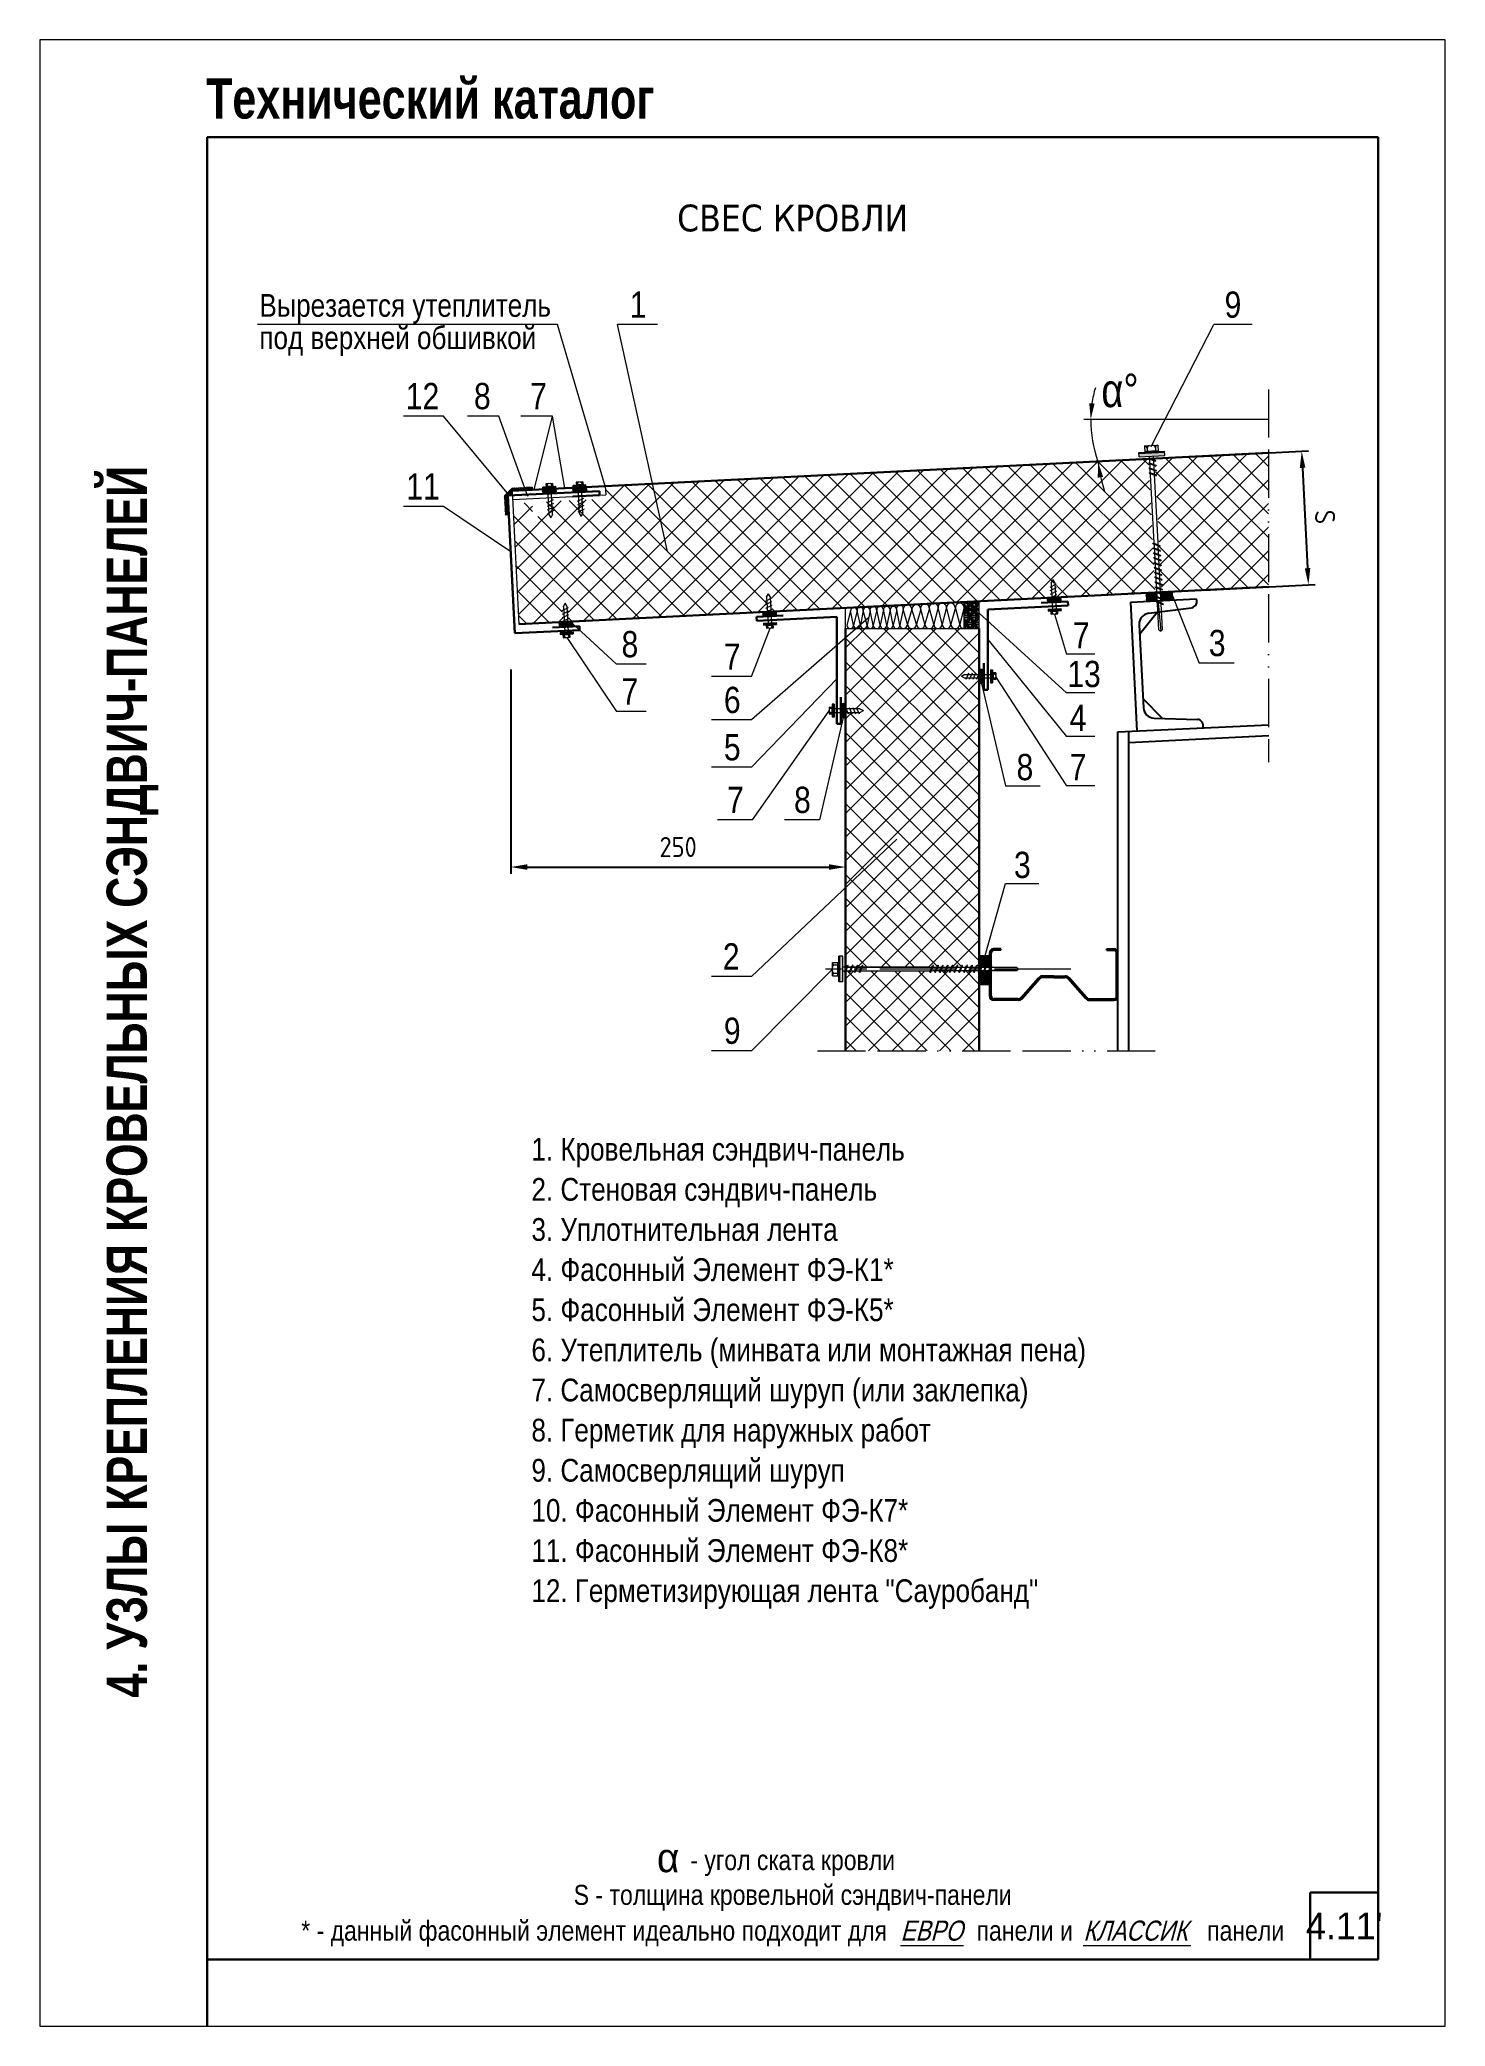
# Model space of a CAD drawing. Extents: x 5821 to 16321, y -13531 to 5774.
# Drawn here: x 6871 to 7921, y -11304 to -9819 of the extents above; entities that cross this region are included whole.
import ezdxf
from ezdxf.enums import TextEntityAlignment as Align

# ---------------------------------------------------------------- set-up
doc = ezdxf.new("R2010")
doc.units = 0
doc.header["$LTSCALE"] = 3
doc.linetypes.add('ACAD_ISO13W100', pattern=[36, 12, -3, 12, -3, 0, -3, 0, -3])
doc.linetypes.add('CENTER2', pattern=[28.575, 19.05, -3.175, 3.175, -3.175])
doc.layers.get('0').update_dxf_attribs({"linetype": 'CONTINUOUS', "lineweight": 30})
doc.layers.get('DEFPOINTS').update_dxf_attribs({"linetype": 'CONTINUOUS'})
for name, color, linetype, lineweight in [('Logo', 1, 'CONTINUOUS', 9), ('new_fill', 8, 'CONTINUOUS', 13), ('RAZMER', 7, 'CONTINUOUS', 9), ('Нащельники', 1, 'CONTINUOUS', 30), ('Саморезы', 7, 'CONTINUOUS', 13)]:
    doc.layers.add(name, color=color, linetype=linetype, lineweight=lineweight)
doc.layers.add('Прогон', color=7, linetype='CONTINUOUS')
doc.styles.add('LOGO', font='HATTEN.TTF')
doc.styles.add('ROMANS', font='romans.shx', dxfattribs={"width": 0.85})
doc.styles.get("Standard").update_dxf_attribs({"font": 'TAHOMA.TTF'})
doc.styles.add('style1', font='ARIALN.TTF')
doc.styles.add('style2', font='impact.TTF')
doc.styles.add('курсив', font='ARIAL.TTF', dxfattribs={"width": 0.8, "oblique": 15})
doc.dimstyles.new('5', dxfattribs={"dimscale": 5, "dimtxt": 3, "dimasz": 2.5, "dimexe": 1, "dimexo": 3, "dimgap": 0, "dimtad": 0, "dimdec": 0, "dimzin": 9, "dimdsep": 46, "dimtxsty": 'ROMANS', "dimblk2": 'OBLIQUE', "dimcen": -3, "dimdle": 1.5, "dimclrd": 256, "dimclre": 256, "dimclrt": 256, "dimadec": 0, "dimazin": 0, "dimtfac": 1, "dimtdec": 0, "dimtofl": 0, "dimtmove": 2, "dimatfit": 3, "dimfxl": 0, "dimtvp": 1, "dimtolj": 1, "dimtzin": 9, "dimarcsym": 0})
pattern_1 = [(0, (422.5248, -16984.0036), (0, 1.25), []), (60, (422.5248, -16984.0036), (-1.08253175, 0.625), []), (120, (422.5248, -16984.0036), (-1.08253175, -0.625), [])]
pattern_2 = [(0, (3888.2201, -13398.6371), (0, 1.25), []), (60, (3888.2201, -13398.6371), (-1.08253175, 0.625), []), (120, (3888.2201, -13398.6371), (-1.08253175, -0.625), [])]

msp = doc.modelspace()

# ---------------------------------------------------------------- texts
msp.add_text('СВЕС КРОВЛИ', height=20).set_placement((7433.59, -9951.99), align=Align.MIDDLE_CENTER)
at = {"style": 'style1'}
for s, height, p in [('Вырезается утеплитель', 17, (7035.17, -10025.85)), ('1', 19.61, (7311.94, -10026.55)), ('9', 19.61, (7756.25, -10026.55)), ('под верхней обшивкой ', 17, (7035.17, -10050.02)), ('12', 19.612, (7144.58, -10094.93)), ('8', 19.61, (7195.48, -10094.93)), ('7', 19.61, (7237.41, -10094.93)), ('11', 19.612, (7144.89, -10162.49)), ('8', 19.61, (7305.74, -10280.38)), ('7', 19.61, (7642.96, -10273.76)), ('3', 19.61, (7744.47, -10279.52)), ('7', 19.61, (7382.19, -10289.73)), ('13', 19.612, (7638.75, -10302.66)), ('7', 19.61, (7305.74, -10315.68)), ('6', 19.61, (7382.19, -10322.09)), ('4', 19.61, (7640.52, -10335.4)), ('5', 19.61, (7382.19, -10357.44)), ('8', 19.61, (7600.82, -10372.25)), ('7', 19.61, (7640.52, -10372.25)), ('7', 19.61, (7384.54, -10396.77)), ('8', 19.61, (7434.61, -10396.77)), ('3', 19.61, (7598.92, -10445.38)), ('2', 19.61, (7381.42, -10513.8)), ('9', 19.61, (7382.19, -10569.35)), ('1. Кровельная сэндвич-панель', 17, (7238.42, -10656.62)), ('2. Стеновая сэндвич-панель', 17, (7238.42, -10686.62)), ('3. Уплотнительная лента', 17, (7238.42, -10716.62)), ('4. Фасонный Элемент ФЭ-К1*', 17, (7238.42, -10746.62)), ('5. Фасонный Элемент ФЭ-К5*', 17, (7238.42, -10776.62)), ('6. Утеплитель (минвата или монтажная пена)', 17, (7238.42, -10806.62)), ('7. Самосверлящий шуруп (или заклепка)', 17, (7238.42, -10836.62)), ('8. Герметик для наружных работ', 17, (7238.42, -10866.62)), ('9. Самосверлящий шуруп', 17, (7238.42, -10896.62)), ('10. Фасонный Элемент ФЭ-К7*', 17, (7238.42, -10926.62)), ('11. Фасонный Элемент ФЭ-К8*', 17, (7238.42, -10956.62)), ('12. Герметизирующая лента "Сауробанд"', 17, (7238.42, -10986.62))]:
    msp.add_text(s, height=height, dxfattribs=at).set_placement(p)
for s, p in [('- угол ската кровли', (7433.59, -11187)), ('S - толщина кровельной сэндвич-панели', (7433.59, -11213)), ('* - данный фасонный элемент идеально подходит для              панели и                     панели', (7433.59, -11239.74))]:
    msp.add_text(s, height=15, dxfattribs=at).set_placement(p, align=Align.CENTER)
at = {"color": 1, "style": 'курсив', "oblique": 15, "width": 0.8}
for s, p in [('ЕВРО', (7537.41, -11239.74)), ('КЛАССИК', (7689.7, -11239.74))]:
    msp.add_text(s, height=15, dxfattribs=at).set_placement(p, align=Align.CENTER)
at = {"insert": (7340.56, -11177.89), "char_height": 13, "attachment_point": 5, "style": 'style1'}
msp.add_mtext('\\A1;{\\fGreekS|b0|i0|c204|p0;\\H1.667x;a}', dxfattribs=at)
at = {"layer": 'new_fill', "style": 'style2'}
msp.add_text('Технический каталог', height=30, dxfattribs=at).set_placement((6995.3, -9877.69))
msp.add_text('4. УЗЛЫ КРЕПЛЕНИЯ КРОВЕЛЬНЫХ СЭНДВИЧ-ПАНЕЛЕЙ', height=30, rotation=90, dxfattribs=at).set_placement((6936.09, -10597.67), align=Align.MIDDLE_CENTER)
at = {"layer": 'new_fill', "style": 'LOGO'}
msp.add_text("4.11'", height=20, dxfattribs=at).set_placement((7845.64, -11228.74), align=Align.MIDDLE_CENTER)
at = {"layer": 'RAZMER', "insert": (7678.09, -10081.06), "char_height": 25, "attachment_point": 5, "style": 'ROMANS'}
msp.add_mtext('\\A1;{\\fGreekS|b0|i0|c204|p0;α\\fGreekS|b0|i0|c0|p0;°}', dxfattribs=at)

# ---------------------------------------------------------------- blocks, each defined once
blk = doc.blocks.new('*D1248')
at = {"layer": 'DEFPOINTS', "color": 0, "transparency": 16777216}
for p in [(7222.9, -10274.5), (7473.1, -10418.7), (7473.1, -10437.2)]:
    blk.add_point(p, dxfattribs=at)
at = {"layer": 'RAZMER', "lineweight": -2, "transparency": 16777216}
for p, q in [((7222.9, -10289.5), (7222.9, -10442.2)), ((7235.4, -10437.2), (7460.6, -10437.2)), ((7473.1, -10433.7), (7473.1, -10442.2))]:
    blk.add_line(p, q, dxfattribs=at)
at = {"layer": 'RAZMER', "transparency": 16777216}
for points in [[(7235.4, -10435.1), (7235.4, -10439.3), (7222.9, -10437.2)], [(7460.6, -10435.1), (7460.6, -10439.3), (7473.1, -10437.2)]]:
    blk.add_solid(points, dxfattribs=at)
at = {"layer": 'RAZMER', "transparency": 16777216, "insert": (7348, -10422.2), "char_height": 15, "attachment_point": 5, "style": 'ROMANS'}
blk.add_mtext('\\A1;250', dxfattribs=at)
blk = doc.blocks.new('*D1249')
at = {"layer": 'DEFPOINTS', "color": 0, "transparency": 16777216}
for p in [(7720.7, -10131), (7725.7, -10230.9), (7818.9, -10226.2)]:
    blk.add_point(p, dxfattribs=at)
at = {"layer": 'RAZMER', "lineweight": -2, "transparency": 16777216}
for p, q in [((7735.7, -10130.3), (7818.9, -10126.1)), ((7814.5, -10138.8), (7818.2, -10213.7)), ((7740.7, -10230.1), (7823.9, -10226))]:
    blk.add_line(p, q, dxfattribs=at)
at = {"layer": 'RAZMER', "transparency": 16777216}
for points in [[(7816.6, -10138.7), (7812.4, -10138.9), (7813.9, -10126.4)], [(7820.3, -10213.6), (7816.2, -10213.9), (7818.9, -10226.2)]]:
    blk.add_solid(points, dxfattribs=at)
at = {"layer": 'RAZMER', "transparency": 16777216, "insert": (7831.3, -10175.5), "char_height": 15, "attachment_point": 5, "rotation": 272.8624, "style": 'ROMANS'}
blk.add_mtext('\\A1;S', dxfattribs=at)
blk = doc.blocks.new('Z-профиль')
at = {"layer": 'Прогон'}
for p, q in [((0, -16.4), (0, 16.4)), ((1, -16.1), (1, 16.1)), ((8.2, 19.2), (2.7, 19.2)), ((8.2, 18.2), (3.1, 18.2)), ((8.2, 18.2), (8.2, 19.2)), ((87.6, 19.2), (93, 19.2)), ((87.6, 18.2), (87.6, 19.2)), ((87.6, 18.2), (92.7, 18.2)), ((94.8, -16.1), (94.8, 16.1)), ((95.8, -16.4), (95.8, 16.4)), ((23.6, -17), (36.4, -2.4)), ((24.3, -17.8), (37.1, -3.2)), ((47.9, -1.1), (39.5, -1.1)), ((47.9, -2.1), (39.6, -2.1)), ((47.9, -1.1), (56.3, -1.1)), ((47.9, -2.1), (56.1, -2.1)), ((71.5, -17.8), (58.7, -3.2)), ((72.2, -17), (59.4, -2.4)), ((21.2, -19.2), (2.7, -19.2)), ((21, -18.2), (3.1, -18.2)), ((74.6, -19.2), (93, -19.2)), ((74.7, -18.2), (92.7, -18.2))]:
    blk.add_line(p, q, dxfattribs=at)
for centre, radius, start, end in [((2.7, 16.4), 2.74, 90, 180), ((3.1, 16.1), 2.05, 90, 180), ((92.7, 16.1), 2.05, 0, 90), ((93, 16.4), 2.74, 0, 90), ((39.5, -5.2), 4.1, 90, 138.6522), ((39.6, -5.5), 3.42, 90, 138.6522), ((56.1, -5.5), 3.42, 41.3478, 90), ((56.3, -5.2), 4.1, 41.3478, 90), ((2.7, -16.4), 2.74, 180, 270), ((3.1, -16.1), 2.05, 180, 270), ((21, -14.7), 3.42, 270, 318.6522), ((21.2, -15), 4.1, 270, 318.6522), ((74.6, -15), 4.1, 221.3478, 270), ((74.7, -14.7), 3.42, 221.3478, 270), ((92.7, -16.1), 2.05, 270, 0), ((93, -16.4), 2.74, 270, 0)]:
    blk.add_arc(centre, radius, start, end, dxfattribs=at)
blk = doc.blocks.new('40х80швеллер')
at = {"layer": 'Прогон'}
for p, q in [((0.1, 80.6), (0, 0)), ((0.1, 80.6), (41.2, 80.5)), ((11.2, 73), (38, 75.1)), ((4.9, 66.2), (4.8, 14.4)), ((4.9, 60.5), (16.4, 73.4)), ((4.8, 20.1), (16.3, 7.2)), ((11.1, 7.6), (37.9, 5.4))]:
    blk.add_line(p, q, dxfattribs=at)
for centre, radius, start, end in [((37.5, 79), 3.97, 277.6053, 22.1728), ((11.7, 66.2), 6.84, 94.5185, 179.9185), ((11.6, 14.4), 6.84, 179.9185, 265.3185), ((37.4, 1.5), 3.97, 337.6641, 82.2316)]:
    blk.add_arc(centre, radius, start, end, dxfattribs=at)
blk = doc.blocks.new('саморез4')
at = {"layer": 'new_fill'}
blk.add_hatch(color=254, dxfattribs=at).paths.add_polyline_path([(-2.4, -9.4), (0, -9.4), (0, 9.8), (-2.4, 9.8)])
at = {"layer": 'Саморезы', "ltscale": 150}
for p, q in [((-7.9, 5), (-3.1, 5)), ((-7.9, -5), (-7.9, 5)), ((-5.9, 3.1), (-3.1, 3.1)), ((-3.8, -5), (-3.8, 5)), ((0, 9.8), (-3.1, 9.8)), ((-3.1, -9.4), (-3.1, 9.8)), ((-2.4, -9.4), (-2.4, 9.8)), ((0, -9.4), (0, 9.8)), ((64.9, 1.5), (0, 1.5)), ((1.3, -2.2), (3.4, 2.7)), ((1.9, -2.2), (4, 2.7)), ((3.7, 2.9), (3.4, 2.7)), ((3.7, 2.9), (4, 2.7)), ((4.9, -2.2), (7, 2.7)), ((5.5, -2.2), (7.6, 2.7)), ((7.3, 2.9), (7, 2.7)), ((7.3, 2.9), (7.6, 2.7)), ((8.6, -2.2), (10.7, 2.7)), ((9.2, -2.2), (11.3, 2.7)), ((11, 2.9), (10.7, 2.7)), ((11, 2.9), (11.3, 2.7)), ((12.2, -2.2), (14.3, 2.7)), ((12.8, -2.2), (14.9, 2.7)), ((14.6, 2.9), (14.3, 2.7)), ((14.6, 2.9), (14.9, 2.7)), ((64.9, -2.2), (67, 2.7)), ((65.6, -2.2), (67.7, 2.7)), ((67.3, 2.9), (67, 2.7)), ((130, 1.3), (67.1, 1.3)), ((67.3, 2.9), (67.7, 2.7)), ((68.6, -2.2), (70.7, 2.7)), ((69.2, -2.2), (71.3, 2.7)), ((71, 2.9), (70.7, 2.7)), ((71, 2.9), (71.3, 2.7)), ((72.2, -2.2), (74.3, 2.7)), ((72.8, -2.2), (74.9, 2.7)), ((74.6, 2.9), (74.3, 2.7)), ((74.6, 2.9), (74.9, 2.7)), ((75.8, -2.2), (77.9, 2.7)), ((76.4, -2.2), (78.5, 2.7)), ((78.2, 2.9), (77.9, 2.7)), ((78.2, 2.9), (78.5, 2.7)), ((79.5, -2.2), (81.5, 2.7)), ((80.1, -2.2), (82.2, 2.7)), ((81.9, 2.9), (81.5, 2.7)), ((81.9, 2.9), (82.2, 2.7)), ((83.1, -2.2), (85.2, 2.7)), ((83.7, -2.2), (85.8, 2.7)), ((85.5, 2.9), (85.2, 2.7)), ((85.5, 2.9), (85.8, 2.7)), ((86.7, -2.2), (88.8, 2.7)), ((87.3, -2.2), (89.4, 2.7)), ((89.1, 2.9), (88.8, 2.7)), ((89.1, 2.9), (89.4, 2.7)), ((90.3, -2.2), (92.4, 2.7)), ((90.9, -2.2), (93, 2.7)), ((92.7, 2.9), (92.4, 2.7)), ((92.7, 2.9), (93, 2.7)), ((94, -2.2), (96.1, 2.7)), ((94.6, -2.2), (96.7, 2.7)), ((96.4, 2.9), (96.1, 2.7)), ((96.4, 2.9), (96.7, 2.7)), ((97.6, -2.2), (99.7, 2.7)), ((98.2, -2.2), (100.3, 2.7)), ((100, 2.9), (99.7, 2.7)), ((100, 2.9), (100.3, 2.7)), ((101.2, -2.2), (103.3, 2.7)), ((101.8, -2.2), (103.9, 2.7)), ((103.6, 2.9), (103.3, 2.7)), ((103.6, 2.9), (103.9, 2.7)), ((104.8, -2.2), (106.9, 2.7)), ((105.5, -2.2), (107.6, 2.7)), ((107.2, 2.9), (106.9, 2.7)), ((107.2, 2.9), (107.6, 2.7)), ((108.5, -2.2), (110.6, 2.7)), ((109.1, -2.2), (111.2, 2.7)), ((110.9, 2.9), (110.6, 2.7)), ((110.9, 2.9), (111.2, 2.7)), ((130, 1.3), (131.2, 0)), ((-7.9, -5), (-3.1, -5)), ((-5.9, -3.1), (-3.1, -3.1)), ((0, -9.4), (-3.1, -9.4)), ((64.9, -1.5), (0, -1.5)), ((64.9, -1.5), (0, -1.5)), ((1.6, -2.4), (1.3, -2.2)), ((1.6, -2.4), (1.9, -2.2)), ((5.2, -2.4), (4.9, -2.2)), ((5.2, -2.4), (5.5, -2.2)), ((8.9, -2.4), (8.6, -2.2)), ((8.9, -2.4), (9.2, -2.2)), ((12.5, -2.4), (12.2, -2.2)), ((12.5, -2.4), (12.8, -2.2)), ((65.3, -2.4), (64.9, -2.2)), ((65.3, -2.4), (65.6, -2.2)), ((130, -1.3), (67.1, -1.3)), ((68.9, -2.4), (68.6, -2.2)), ((68.9, -2.4), (69.2, -2.2)), ((72.5, -2.4), (72.2, -2.2)), ((72.5, -2.4), (72.8, -2.2)), ((76.1, -2.4), (75.8, -2.2)), ((76.1, -2.4), (76.4, -2.2)), ((79.8, -2.4), (79.5, -2.2)), ((79.8, -2.4), (80.1, -2.2)), ((83.4, -2.4), (83.1, -2.2)), ((83.4, -2.4), (83.7, -2.2)), ((87, -2.4), (86.7, -2.2)), ((87, -2.4), (87.3, -2.2)), ((90.6, -2.4), (90.3, -2.2)), ((90.6, -2.4), (90.9, -2.2)), ((94.3, -2.4), (94, -2.2)), ((94.3, -2.4), (94.6, -2.2)), ((97.9, -2.4), (97.6, -2.2)), ((97.9, -2.4), (98.2, -2.2)), ((101.5, -2.4), (101.2, -2.2)), ((101.5, -2.4), (101.8, -2.2)), ((105.1, -2.4), (104.8, -2.2)), ((105.1, -2.4), (105.5, -2.2)), ((108.8, -2.4), (108.5, -2.2)), ((108.8, -2.4), (109.1, -2.2)), ((130, -1.3), (131.2, 0))]:
    blk.add_line(p, q, dxfattribs=at)
at = {"layer": 'Саморезы'}
for p, q in [((67.1, 1.3), (64.9, 1.5)), ((67.1, -1.3), (64.9, -1.5))]:
    blk.add_line(p, q, dxfattribs=at)
at = {"layer": 'Саморезы', "ltscale": 150}
for centre, radius, start, end in [((-5.9, 5.1), 2, 182.373, 269.9653), ((-5.9, 1.1), 2, 90.0347, 177.627), ((80.3, 1057.7), 1058.9, 271.592, 272.7554), ((-5.9, -1.1), 2, 182.373, 269.9653), ((-5.9, -5.1), 2, 90.0347, 177.627)]:
    blk.add_arc(centre, radius, start, end, dxfattribs=at)
blk = doc.blocks.new('саморез1')
at = {"layer": 'new_fill'}
blk.add_hatch(color=254, dxfattribs=at).paths.add_polyline_path([(-1.2, -4.8), (0, -4.8), (0, 4.8), (-1.2, 4.8)])
at = {"layer": 'Саморезы', "ltscale": 150}
for p, q in [((-3.9, 2.6), (-1.5, 2.6)), ((-3.9, 2.6), (-3.9, -2.4)), ((-2.9, 1.7), (-1.5, 1.7)), ((-1.9, 2.6), (-1.9, -2.4)), ((0, 4.8), (-1.5, 4.8)), ((-1.5, 4.8), (-1.5, -4.8)), ((-1.2, 4.8), (-1.2, -4.8)), ((0, 4.8), (0, -4.8)), ((19.2, 1.4), (0, 1.4)), ((8.4, 2.4), (10.5, -2.4)), ((11.1, 2.4), (13.2, -2.4)), ((13.8, 2.4), (15.9, -2.4)), ((16.4, 2.4), (18.5, -2.4)), ((19.2, 1.4), (21.8, 0)), ((19.2, -1.4), (21.8, 0)), ((-3.9, -2.4), (-1.5, -2.4)), ((-2.9, -1.4), (-1.5, -1.4)), ((0, -4.8), (-1.5, -4.8)), ((0, -1.4), (19.2, -1.4))]:
    blk.add_line(p, q, dxfattribs=at)
for centre, start, end in [((-2.9, 2.7), 182.373, 269.9653), ((-2.9, 0.7), 90.0347, 177.627), ((-2.9, -0.4), 182.373, 269.9653), ((-2.9, -2.4), 90.0347, 177.627)]:
    blk.add_arc(centre, 1, start, end, dxfattribs=at)

# ---------------------------------------------------------------- dimensions: what is measured, and where the dimension line sits
at = {"layer": 'RAZMER'}
dim = msp.add_aligned_dim(p1=(7720.74, -10131.01), p2=(7725.73, -10230.89), distance=93.24, text='S', dimstyle='5', override={"dimlfac": 1, "dimtxsty": 'ROMANS', "dimsah": 1, "dimtolj": 1}, dxfattribs=at)
dim.commit()
dim.dimension.update_dxf_attribs({"geometry": '*D1249', "text_midpoint": (7831.34, -10175.55)})
dim = msp.add_linear_dim(base=(7473.13, -10437.23), p1=(7222.88, -10274.47), p2=(7473.13, -10418.74), dimstyle='5', override={"dimlfac": 1, "dimtxsty": 'ROMANS', "dimsah": 1, "dimtolj": 1}, dxfattribs=at)
dim.commit()
dim.dimension.update_dxf_attribs({"geometry": '*D1248', "text_midpoint": (7348.01, -10422.23)})

# ---------------------------------------------------------------- hatches: boundary and pattern name
at = {"layer": 'new_fill'}
h = msp.add_hatch(dxfattribs=at)
h.set_pattern_fill('ANSI37', color=256, scale=100, style=0)
h.set_pattern_definition([(45, (422.525, -16984.004), (-8.838835, 8.838835), []), (135, (422.525, -16984.004), (-8.838835, -8.838835), [])])
h.paths.add_polyline_path([(7414.27, -10246.46), (7413.73, -10235.66), (7417.92, -10235.45), (7418.47, -10246.25), (7520.22, -10241.16, -0.2090741), (7522.84, -10241.03), (7626.9, -10235.83), (7626.36, -10225.12), (7630.56, -10224.91), (7631.09, -10235.62), (7704.38, -10231.96), (7699.39, -10132.08), (7293.6, -10152.37), (7294.08, -10161.86), (7265.88, -10163.27), (7266.42, -10174.1), (7262.23, -10174.31), (7261.69, -10163.48), (7243.19, -10164.4), (7243.73, -10175.24), (7239.54, -10175.45), (7238.99, -10164.61), (7224.6, -10165.33), (7229.12, -10255.72), (7261.94, -10254.08), (7261.4, -10243.21), (7265.6, -10243), (7266.14, -10253.87)])
h.paths.add_polyline_path([(7709.18, -10231.72), (7789.13, -10227.72), (7789.13, -10127.59), (7704.18, -10131.84)])
h = msp.add_hatch(dxfattribs=at)
h.set_pattern_fill('NET3', color=256, scale=10, style=0)
h.set_pattern_definition([(0, (4956.1939, -14873.3374), (0, 1.25), []), (60, (4956.1939, -14873.3374), (-1.08253175, 0.625), []), (120, (4956.1939, -14873.3374), (-1.08253175, -0.625), [])])
h.paths.add_polyline_path([(7220.87, -10159.5), (7224.3, -10159.33), (7224.13, -10155.84), (7234.01, -10155.35), (7233.3, -10153.39), (7224.03, -10153.84), (7218.31, -10159.63), (7219.03, -10174.14), (7221.59, -10174.01)])
h.paths.add_polyline_path([(7238.93, -10153.11), (7233.3, -10153.39), (7234.01, -10155.35), (7239.03, -10155.1)])
h = msp.add_hatch(dxfattribs=at)
h.set_pattern_fill('NET3', color=256, scale=10, style=0)
h.set_pattern_definition([(0, (433.5385, -16982.3149), (0, 1.25), []), (60, (433.5385, -16982.3149), (-1.08253175, 0.625), []), (120, (433.5385, -16982.3149), (-1.08253175, -0.625), [])])
h.paths.add_polyline_path([(7249.59, -10154.56), (7247.93, -10154.64, 0.8037354), (7248.19, -10158.14), (7249.76, -10158.06)])
h.paths.add_polyline_path([(7249.59, -10154.56), (7249.76, -10158.06), (7253.96, -10157.85), (7253.78, -10154.35)])
h.paths.add_polyline_path([(7253.96, -10157.85), (7255.79, -10157.76, 0.8142709), (7255.5, -10154.27), (7253.78, -10154.35)])
h = msp.add_hatch(dxfattribs=at)
h.set_pattern_fill('NET3', color=256, scale=10, style=0)
h.set_pattern_definition([(0, (4949.2338, -13386.6488), (0, 1.25), []), (60, (4949.2338, -13386.6488), (-1.08253175, 0.625), []), (120, (4949.2338, -13386.6488), (-1.08253175, -0.625), [])])
h.paths.add_polyline_path([(7272.28, -10153.43), (7270.67, -10153.51, 0.7936696), (7270.81, -10157), (7272.46, -10156.92)])
h.paths.add_polyline_path([(7272.46, -10156.92), (7276.65, -10156.71), (7276.48, -10153.22), (7272.28, -10153.43)])
h.paths.add_polyline_path([(7276.65, -10156.71), (7278.49, -10156.62, 0.7824442), (7278.3, -10153.13), (7276.48, -10153.22)])
h = msp.add_hatch(dxfattribs=at)
h.set_pattern_fill('NET3', color=256, scale=10, style=0)
h.set_pattern_definition(pattern_2)
h.paths.add_polyline_path([(7717.06, -10231.32), (7708.39, -10231.76), (7708.42, -10232.47), (7709.82, -10232.99), (7710.06, -10233.28), (7709.86, -10233.6), (7708.46, -10233.09), (7708.61, -10236.1), (7710.01, -10236.61), (7710.25, -10236.9), (7710.04, -10237.23), (7708.65, -10236.71), (7708.71, -10237.93), (7717.38, -10237.49)])
h = msp.add_hatch(dxfattribs=at)
h.set_pattern_fill('NET3', color=256, scale=10, style=0)
h.set_pattern_definition(pattern_1)
h.paths.add_polyline_path([(7414.27, -10246.46), (7412.47, -10246.55, 0.782923), (7412.58, -10249.95), (7414.44, -10249.86)])
h.paths.add_polyline_path([(7418.47, -10246.25), (7414.27, -10246.46), (7414.44, -10249.86), (7418.63, -10249.65)])
h.paths.add_polyline_path([(7420.44, -10246.15), (7418.47, -10246.25), (7418.63, -10249.65), (7420.33, -10249.57, 0.7157908)])
h = msp.add_hatch(dxfattribs=at)
h.set_pattern_fill('ESCHER', color=256, scale=5, style=0)
h.set_pattern_definition([(60, (3888.22, -13398.637), (-6, -1e-09), [5.5, -0.5]), (180, (3888.22, -13398.637), (3, -5.1961524), [5.5, -0.5]), (300, (3888.22, -13398.637), (6, -1e-09), [5.5, -0.5]), (60, (3888.72, -13398.637), (-6, -1e-09), [1, -5]), (300, (3888.72, -13398.637), (6, -1e-09), [1, -5]), (60, (3887.97, -13398.204), (-6, -1e-09), [1, -5]), (180, (3887.97, -13398.204), (3, -5.1961524), [1, -5]), (300, (3887.97, -13399.07), (6, -1e-09), [1, -5]), (180, (3887.97, -13399.07), (3, -5.1961524), [1, -5]), (60, (3886.22, -13398.637), (-6, -1e-09), [1, -5]), (300, (3886.22, -13398.637), (6, -1e-09), [1, -5]), (60, (3889.22, -13400.369), (-6, -1e-09), [1, -5]), (180, (3889.22, -13400.369), (3, -5.1961524), [1, -5]), (300, (3889.22, -13396.905), (6, -1e-09), [1, -5]), (180, (3889.22, -13396.905), (3, -5.1961524), [1, -5]), (0, (3889.22, -13397.771), (-3, 5.1961524), [3.5, -2.5]), (0, (3889.22, -13399.503), (-3, 5.1961524), [3.5, -2.5]), (120, (3888.47, -13397.338), (-6, 1e-09), [3.5, -2.5]), (120, (3886.97, -13398.204), (-6, 1e-09), [3.5, -2.5]), (240, (3886.97, -13399.07), (3, -5.1961524), [3.5, -2.5]), (240, (3888.47, -13399.936), (3, -5.1961524), [3.5, -2.5])])
h.paths.add_polyline_path([(7572.88, -10238.53), (7561.64, -10239.09), (7561.64, -10258.85), (7572.88, -10258.85)])
h = msp.add_hatch(dxfattribs=at)
h.set_pattern_fill('NET3', color=256, scale=10, style=0)
h.set_pattern_definition(pattern_1)
h.paths.add_polyline_path([(7626.9, -10235.83), (7625.11, -10235.92, 0.7966935), (7625.32, -10239.41), (7627.07, -10239.33)])
h.paths.add_polyline_path([(7627.07, -10239.33), (7631.27, -10239.12), (7631.09, -10235.62), (7626.9, -10235.83)])
h.paths.add_polyline_path([(7631.09, -10235.62), (7631.27, -10239.12), (7632.96, -10239.03, 0.7824442), (7632.78, -10235.54)])
h = msp.add_hatch(dxfattribs=at)
h.set_pattern_fill('NET3', color=256, scale=10, style=0)
h.set_pattern_definition(pattern_2)
h.paths.add_polyline_path([(7705.76, -10232.1), (7705.26, -10231.91), (7697.56, -10232.3), (7697.89, -10238.48), (7706.08, -10238.07), (7705.95, -10235.72), (7705.04, -10235.39), (7704.8, -10235.09), (7705.01, -10234.77), (7705.92, -10235.11)])
h = msp.add_hatch(dxfattribs=at)
h.set_pattern_fill('NET3', color=256, scale=10, style=0)
h.set_pattern_definition(pattern_1)
h.paths.add_polyline_path([(7261.94, -10254.08), (7260.29, -10254.16, 0.8011778), (7260.58, -10257.69), (7262.12, -10257.62)])
h.paths.add_polyline_path([(7266.32, -10257.41), (7266.14, -10253.87), (7261.94, -10254.08), (7262.12, -10257.62)])
h.paths.add_polyline_path([(7266.32, -10257.41), (7268.15, -10257.31, 0.7732489), (7267.97, -10253.78), (7266.14, -10253.87)])
h = msp.add_hatch(dxfattribs=at)
h.set_pattern_fill('ANSI37', color=256, scale=100, style=0)
h.set_pattern_definition([(45, (3888.22, -13398.637), (-8.838835, 8.838835), []), (135, (3888.22, -13398.637), (-8.838835, -8.838835), [])])
h.paths.add_polyline_path([(7572.88, -10296.06), (7562.16, -10296.06), (7559.63, -10294.66), (7562.16, -10293.26), (7572.51, -10293.26), (7572.88, -10292.4), (7572.88, -10258.85), (7549.33, -10258.85, -0.0656822), (7548.48, -10258.96, -0.0656822), (7547.64, -10258.85), (7542.83, -10258.85, -0.0585471), (7542.07, -10258.96, -0.0585471), (7541.32, -10258.85), (7536.51, -10258.85, -0.0656822), (7535.66, -10258.96, 0.0012871), (7535.68, -10258.96, -0.0012871), (7535.66, -10258.96, -0.0012871), (7535.65, -10258.96, 0.0012871), (7535.66, -10258.96, -0.0656822), (7534.82, -10258.85), (7530.01, -10258.85, -0.0585471), (7529.26, -10258.96, -0.0585471), (7528.5, -10258.85), (7523.69, -10258.85, -0.0727294), (7522.75, -10258.96, -0.0727294), (7521.82, -10258.85), (7517.01, -10258.85, -0.0629966), (7516.2, -10258.96, -0.0724516), (7515.48, -10258.85), (7511.96, -10258.85, -0.0787967), (7511.18, -10258.96, -0.0787967), (7510.41, -10258.85), (7506.89, -10258.85, -0.0661098), (7506.24, -10258.96, -0.0661098), (7505.59, -10258.85), (7502.07, -10258.85, -0.0724516), (7501.35, -10258.96, 0.0039617), (7501.39, -10258.96, -0.0764352), (7500.64, -10258.85), (7497.12, -10258.85, -0.0787967), (7496.34, -10258.96, -0.0787967), (7495.56, -10258.85), (7491.62, -10258.85, -0.040353), (7491.25, -10258.85), (7486.84, -10258.85, -0.0099686), (7486.75, -10258.85), (7482.2, -10258.85, -0.0520645), (7481.72, -10258.86, -0.0312551), (7481.4, -10258.85), (7481.13, -10258.85), (7473.13, -10265.83), (7473.13, -10317.98), (7473.5, -10318.84), (7483.85, -10318.84), (7486.38, -10320.24), (7483.85, -10321.64), (7473.13, -10321.64), (7473.13, -10511.98), (7474.02, -10511.98), (7474.53, -10510.8), (7474.84, -10510.57), (7475.15, -10510.8), (7474.64, -10511.98), (7477.65, -10511.98), (7478.16, -10510.8), (7478.46, -10510.57), (7478.77, -10510.8), (7478.27, -10511.98), (7481.28, -10511.98), (7481.78, -10510.8), (7482.09, -10510.57), (7482.4, -10510.8), (7481.89, -10511.98), (7484.9, -10511.98), (7485.41, -10510.8), (7485.72, -10510.57), (7486.03, -10510.8), (7485.52, -10511.98), (7536.06, -10511.98), (7537.61, -10512.12), (7538.17, -10510.8), (7538.48, -10510.57), (7538.79, -10510.8), (7538.2, -10512.17), (7538.21, -10512.17), (7541.21, -10512.17), (7541.8, -10510.8), (7542.1, -10510.57), (7542.41, -10510.8), (7541.83, -10512.17), (7544.84, -10512.17), (7545.43, -10510.8), (7545.73, -10510.57), (7546.04, -10510.8), (7545.45, -10512.17), (7548.46, -10512.17), (7549.05, -10510.8), (7549.36, -10510.57), (7549.67, -10510.8), (7549.08, -10512.17), (7552.09, -10512.17), (7552.68, -10510.8), (7552.98, -10510.57), (7553.29, -10510.8), (7552.71, -10512.17), (7555.72, -10512.17), (7556.31, -10510.8), (7556.61, -10510.57), (7556.92, -10510.8), (7556.33, -10512.17), (7559.34, -10512.17), (7559.93, -10510.8), (7560.24, -10510.57), (7560.55, -10510.8), (7559.96, -10512.17), (7562.97, -10512.17), (7563.56, -10510.8), (7563.86, -10510.57), (7564.17, -10510.8), (7563.59, -10512.17), (7566.6, -10512.17), (7567.19, -10510.8), (7567.49, -10510.57), (7567.8, -10510.8), (7567.21, -10512.17), (7570.22, -10512.17), (7570.81, -10510.8), (7571.12, -10510.57), (7571.43, -10510.8), (7570.84, -10512.17), (7572.88, -10512.17), (7572.88, -10503.25)])
h.paths.add_polyline_path([(7572.88, -10516.09), (7572.34, -10515.7), (7572.72, -10514.81), (7569.71, -10514.81), (7569.33, -10515.7), (7569.02, -10515.92), (7568.71, -10515.7), (7569.1, -10514.81), (7566.08, -10514.81), (7565.7, -10515.7), (7565.4, -10515.92), (7565.09, -10515.7), (7565.47, -10514.81), (7562.46, -10514.81), (7562.08, -10515.7), (7561.77, -10515.92), (7561.46, -10515.7), (7561.84, -10514.81), (7558.83, -10514.81), (7558.45, -10515.7), (7558.14, -10515.92), (7557.83, -10515.7), (7558.22, -10514.81), (7555.2, -10514.81), (7554.82, -10515.7), (7554.52, -10515.92), (7554.21, -10515.7), (7554.59, -10514.81), (7551.58, -10514.81), (7551.2, -10515.7), (7550.89, -10515.92), (7550.58, -10515.7), (7550.96, -10514.81), (7547.95, -10514.81), (7547.57, -10515.7), (7547.26, -10515.92), (7546.95, -10515.7), (7547.34, -10514.81), (7544.32, -10514.81), (7543.94, -10515.7), (7543.64, -10515.92), (7543.33, -10515.7), (7543.71, -10514.81), (7540.7, -10514.81), (7540.32, -10515.7), (7540.01, -10515.92), (7539.7, -10515.7), (7540.08, -10514.81), (7538.21, -10514.81), (7537.03, -10514.91), (7536.69, -10515.7), (7536.38, -10515.92), (7536.07, -10515.7), (7536.38, -10514.99), (7484.23, -10514.99), (7483.93, -10515.7), (7483.62, -10515.92), (7483.31, -10515.7), (7483.61, -10514.99), (7480.6, -10514.99), (7480.3, -10515.7), (7479.99, -10515.92), (7479.69, -10515.7), (7479.99, -10514.99), (7476.98, -10514.99), (7476.67, -10515.7), (7476.37, -10515.92), (7476.06, -10515.7), (7476.36, -10514.99), (7473.35, -10514.99), (7473.13, -10515.51), (7473.13, -10574.47), (7572.88, -10574.47)])
h = msp.add_hatch(dxfattribs=at)
h.set_pattern_fill('NET3', color=256, scale=10, style=0)
h.set_pattern_definition(pattern_1)
h.paths.add_polyline_path([(7576.38, -10292.4), (7576.38, -10290.89, 0.7824442), (7572.88, -10290.89), (7572.88, -10292.4)])
h.paths.add_polyline_path([(7572.88, -10292.4), (7572.88, -10296.6), (7576.38, -10296.6), (7576.38, -10292.4)])
h.paths.add_polyline_path([(7572.88, -10296.6), (7572.88, -10298.57, 0.7824442), (7576.38, -10298.57), (7576.38, -10296.6)])
h = msp.add_hatch(dxfattribs=at)
h.set_pattern_fill('NET3', color=256, scale=10, style=0)
h.set_pattern_definition(pattern_1)
h.paths.add_polyline_path([(7473.13, -10318.14), (7473.13, -10316.41, 0.7824442), (7469.63, -10316.41), (7469.63, -10318.14)])
h.paths.add_polyline_path([(7469.63, -10318.14), (7469.63, -10322.34), (7473.13, -10322.34), (7473.13, -10318.14)])
h.paths.add_polyline_path([(7469.63, -10322.34), (7469.63, -10324.1, 0.7824442), (7473.13, -10324.1), (7473.13, -10322.34)])
h = msp.add_hatch(dxfattribs=at)
h.set_pattern_fill('NET3', color=256, scale=10, style=0)
h.set_pattern_definition(pattern_2)
h.paths.add_polyline_path([(7580.8, -10503.25), (7572.88, -10503.25), (7572.88, -10512.17), (7573.85, -10512.17), (7574.44, -10510.8), (7574.74, -10510.57), (7575.05, -10510.8), (7574.47, -10512.17), (7577.48, -10512.17), (7578.07, -10510.8), (7578.37, -10510.57), (7578.68, -10510.8), (7578.09, -10512.17), (7580.8, -10512.17)])
h.paths.add_polyline_path([(7580.8, -10514.81), (7580.59, -10514.81), (7580.21, -10515.7), (7579.9, -10515.92), (7579.59, -10515.7), (7579.98, -10514.81), (7576.96, -10514.81), (7576.58, -10515.7), (7576.28, -10515.92), (7575.97, -10515.7), (7576.35, -10514.81), (7573.34, -10514.81), (7572.96, -10515.7), (7572.88, -10515.75), (7572.88, -10525.13), (7580.8, -10525.13)])

# ---------------------------------------------------------------- linework, layer by layer
at = {"color": 1}
for p, q in [((6996.09, -9891.59), (6996.09, -11303.74)), ((6996.09, -9891.59), (7871.09, -9891.59)), ((7871.09, -9891.59), (7871.09, -11253.74)), ((7820.18, -11203.74), (7871.09, -11203.74)), ((7820.18, -11203.74), (7820.18, -11253.74)), ((6996.09, -11253.74), (7871.09, -11253.74))]:
    msp.add_line(p, q, dxfattribs=at)
for p, q in [((7224.13, -10155.84), (7789.13, -10127.59)), ((7293.6, -10152.37), (7789.13, -10127.59)), ((7229.12, -10255.72), (7789.13, -10227.72)), ((7229.12, -10255.72), (7789.13, -10227.72)), ((7473.13, -10258.85), (7473.13, -10574.47)), ((7572.88, -10574.47), (7572.88, -10258.85))]:
    msp.add_line(p, q)
at = {"layer": 'Logo'}
for p, q in [((7514.07, -11243.31), (7561.31, -11243.31)), ((7650.69, -11243.31), (7731.14, -11243.31))]:
    msp.add_line(p, q, dxfattribs=at)
at = {"layer": 'new_fill'}
for p, q in [((7224.03, -10153.84), (7218.31, -10159.63)), ((7224.03, -10153.84), (7238.93, -10153.11)), ((7238.93, -10153.11), (7239.03, -10155.12)), ((7218.31, -10159.63), (7219.03, -10174.14)), ((7221.59, -10174.01), (7219.03, -10174.14)), ((7476.79, -10245.76), (7474.02, -10256.46)), ((7479.14, -10256.44), (7476.79, -10245.76)), ((7481.72, -10245.73), (7479.13, -10256.47)), ((7484.25, -10256.45), (7481.72, -10245.73)), ((7486.35, -10245.4), (7484.25, -10256.45)), ((7489.11, -10256.45), (7486.34, -10245.36)), ((7491.37, -10245.36), (7489.11, -10256.45)), ((7493.8, -10256.45), (7491.37, -10245.36)), ((7496.37, -10244.9), (7493.8, -10256.45)), ((7498.88, -10256.45), (7496.37, -10244.9)), ((7501.31, -10244.9), (7498.88, -10256.45)), ((7503.83, -10256.45), (7501.39, -10244.9)), ((7506.34, -10244.9), (7503.83, -10256.45)), ((7508.65, -10256.45), (7506.34, -10244.9)), ((7511.37, -10244.9), (7508.65, -10256.45)), ((7513.72, -10256.45), (7511.21, -10243.89)), ((7516.14, -10244.46), (7513.72, -10256.45)), ((7519.41, -10255.7), (7516.14, -10244.46)), ((7522.68, -10244.46), (7519.41, -10255.7)), ((7526.1, -10255.7), (7522.68, -10244.46)), ((7529.22, -10244.46), (7526.1, -10255.7)), ((7532.41, -10255.7), (7529.15, -10243.74)), ((7535.68, -10243.74), (7532.41, -10255.7)), ((7538.92, -10255.7), (7535.65, -10243.13)), ((7542.18, -10243.13), (7538.92, -10255.7)), ((7545.23, -10255.7), (7542.18, -10243.13)), ((7548.47, -10243.13), (7545.23, -10255.7)), ((7551.73, -10255.7), (7548.48, -10242.8)), ((7555.11, -10243.13), (7551.73, -10255.7)), ((7558.36, -10255.49), (7555.11, -10243.13)), ((7561.64, -10243.13), (7558.37, -10255.7))]:
    msp.add_line(p, q, dxfattribs=at)
for centre, radius, start, end in [((7248.45, -10156.36), 1.79, 106.65043, 261.81072), ((7255.28, -10156.04), 1.79, 286.546, 83.16569), ((7271.15, -10155.24), 1.8, 105.47739, 259.22924), ((7277.96, -10154.9), 1.8, 286.91761, 79.08239), ((7479.26, -10245.76), 2.47, 0.65685, 179.89714), ((7484, -10245.32), 2.35, 358.84409, 192.0379), ((7488.86, -10245.36), 2.51, 0, 180), ((7493.81, -10244.9), 2.51, 0, 180), ((7498.88, -10244.9), 2.51, 0, 180), ((7503.83, -10244.9), 2.51, 0, 180), ((7508.86, -10244.9), 2.51, 0, 180), ((7513.72, -10243.89), 2.51, 0, 180), ((7519.41, -10244.46), 3.27, 0, 180), ((7525.95, -10244.46), 3.27, 0, 180), ((7532.41, -10243.74), 3.27, 0, 180), ((7538.92, -10243.13), 3.27, 0, 180), ((7545.34, -10243.02), 3.16, 358.0104, 181.9896), ((7551.73, -10243.13), 3.27, 0, 180), ((7558.37, -10243.13), 3.27, 0, 180), ((7476.53, -10256.33), 2.51, 180, 270), ((7476.79, -10256.51), 2.35, 265.63883, 1.69576), ((7481.65, -10256.35), 2.51, 180, 270), ((7481.91, -10256.52), 2.35, 265.63883, 1.69576), ((7486.76, -10256.33), 2.51, 180, 270), ((7486.8, -10256.53), 2.32, 268.85772, 2.05045), ((7491.44, -10256.53), 2.33, 178.08739, 274.62161), ((7491.48, -10256.53), 2.32, 273.45732, 1.97721), ((7496.32, -10256.45), 2.51, 180, 270), ((7496.37, -10256.45), 2.51, 270, 0), ((7501.39, -10256.45), 2.51, 180, 270), ((7501.31, -10256.45), 2.51, 270, 0), ((7506.34, -10256.45), 2.51, 180, 270), ((7506.13, -10256.45), 2.51, 270, 0), ((7511.16, -10256.45), 2.51, 180, 270), ((7511.21, -10256.45), 2.51, 270, 0), ((7516.24, -10256.45), 2.51, 180, 270), ((7516.14, -10255.7), 3.27, 270, 0), ((7522.68, -10255.7), 3.27, 180, 270), ((7522.83, -10255.7), 3.27, 270, 0), ((7529.37, -10255.7), 3.27, 180, 270), ((7529.15, -10255.7), 3.27, 270, 0), ((7535.68, -10255.7), 3.27, 180, 270), ((7535.65, -10255.7), 3.27, 270, 0), ((7542.18, -10255.7), 3.27, 180, 270), ((7541.96, -10255.7), 3.27, 270, 0), ((7548.5, -10255.7), 3.27, 180, 270), ((7548.47, -10255.7), 3.27, 270, 0), ((7555, -10255.7), 3.27, 180, 270), ((7555.09, -10255.49), 3.27, 270, 0), ((7561.64, -10255.7), 3.27, 180, 270)]:
    msp.add_arc(centre, radius, start, end, dxfattribs=at)
at = {"layer": 'RAZMER'}
for p, q in [((7257.78, -10031.67), (7033.77, -10031.67)), ((7293.6, -10152.37), (7257.78, -10031.67)), ((7340.15, -10201.43), (7302.63, -10031.67)), ((7332.49, -10031.67), (7302.63, -10031.67)), ((7701.52, -10122.77), (7748.2, -10031.67)), ((7776.8, -10031.67), (7748.2, -10031.67)), ((7172.81, -10100.05), (7142.95, -10100.05)), ((7220.38, -10157.53), (7172.81, -10100.05)), ((7213.99, -10100.05), (7190.77, -10100.05)), ((7235.75, -10160.18), (7213.99, -10100.05)), ((7254.03, -10100.05), (7230.53, -10100.05)), ((7240.67, -10154.32), (7254.03, -10100.05)), ((7263.48, -10153.88), (7254.03, -10100.05)), ((7789.13, -10102.56), (7651.07, -10102.56)), ((7224.13, -10155.84), (7229.12, -10255.72)), ((7293.6, -10152.37), (7293.93, -10158.85)), ((7172.81, -10167.61), (7142.95, -10167.61)), ((7222.98, -10201.66), (7172.81, -10167.61)), ((7224.45, -10162.33), (7293.93, -10158.85)), ((7717.06, -10231.32), (7717.38, -10237.49)), ((7473.13, -10258.85), (7473.13, -10243.52)), ((7561.64, -10258.85), (7561.64, -10239.09)), ((7572.88, -10258.85), (7572.88, -10238.53)), ((7697.56, -10232.3), (7697.89, -10238.51)), ((7717.22, -10234.41), (7737.34, -10284.7)), ((7269.18, -10255.2), (7301.96, -10285.5)), ((7490.24, -10250.91), (7402.74, -10327.21)), ((7402.74, -10294.85), (7416.64, -10258.6)), ((7473.13, -10258.85), (7572.88, -10258.85)), ((7572.88, -10247.39), (7638.21, -10306.84)), ((7629.27, -10248.06), (7638.21, -10277.93)), ((7264.75, -10265.64), (7301.96, -10320.8)), ((7579.38, -10267.08), (7638.21, -10339.57)), ((7324.21, -10285.5), (7301.96, -10285.5)), ((7659.41, -10277.93), (7638.21, -10277.93)), ((7763.36, -10284.7), (7737.34, -10284.7)), ((7763.36, -10284.7), (7737.34, -10284.7)), ((7402.74, -10294.85), (7372.87, -10294.85)), ((7466.93, -10296.26), (7402.74, -10362.56)), ((7574.63, -10299.94), (7592.51, -10376.42)), ((7585.32, -10295.14), (7638.21, -10376.42)), ((7460.69, -10320.41), (7403.43, -10401.94)), ((7659.41, -10306.84), (7638.21, -10306.84)), ((7324.21, -10320.8), (7301.96, -10320.8)), ((7402.74, -10327.21), (7372.87, -10327.21)), ((7471.38, -10325.46), (7453.5, -10401.94)), ((7659.41, -10339.57), (7638.21, -10339.57)), ((7659.41, -10339.57), (7638.21, -10339.57)), ((7402.74, -10362.56), (7372.87, -10362.56)), ((7592.51, -10376.42), (7618.54, -10376.42)), ((7659.41, -10376.42), (7638.21, -10376.42)), ((7403.43, -10401.94), (7377.4, -10401.94)), ((7453.5, -10401.94), (7427.47, -10401.94)), ((7511.27, -10416.36), (7402.74, -10518.92)), ((7577.36, -10503.25), (7592.51, -10449.5)), ((7592.51, -10449.5), (7617.55, -10449.5)), ((7463.25, -10513.49), (7402.74, -10574.47)), ((7402.74, -10518.92), (7372.87, -10518.92)), ((7402.74, -10574.47), (7372.87, -10574.47))]:
    msp.add_line(p, q, dxfattribs=at)
at = {"layer": 'RAZMER', "linetype": 'ACAD_ISO13W100'}
for p, q in [((7789.13, -10080.12), (7789.13, -10358.89)), ((7452.07, -10574.47), (7707.05, -10574.47))]:
    msp.add_line(p, q, dxfattribs=at)
at = {"layer": 'RAZMER', "linetype": 'CENTER2'}
msp.add_line((7641.45, -10513.49), (7458.14, -10513.49), dxfattribs=at)
at = {"layer": 'RAZMER'}
for points in [[(7921.09, -9818.74), (6871.09, -9818.74), (6871.09, -11303.74), (7921.09, -11303.74)], [(7473.13, -10258.85), (7572.88, -10258.85), (7572.88, -10512.17), (7473.13, -10512.17)], [(7572.88, -10503.25), (7580.8, -10503.25), (7580.8, -10525.13), (7572.88, -10525.13)]]:
    msp.add_lwpolyline(points, close=True, dxfattribs=at)
at = {"layer": 'RAZMER', "lineweight": 0}
for centre, radius, start, end in [((7737.75, -10102.56), 81.51, 163.11399, 171.55699), ((7753.01, -10102.23), 96.76, 180.19711, 199.14862), ((7808.49, -10113.68), 148.29, 187.86558, 196.79143)]:
    msp.add_arc(centre, radius, start, end, dxfattribs=at)
at = {"layer": 'RAZMER'}
for centre, radius, start, end in [((7419.8, -10247.84), 1.8, 286.91761, 79.08239), ((7625.62, -10237.64), 1.8, 106.36559, 260.542), ((7632.43, -10237.31), 1.8, 286.91761, 79.08239), ((7260.83, -10255.9), 1.82, 107.2192, 262.02293), ((7267.6, -10255.57), 1.83, 287.57247, 78.42426), ((7412.95, -10248.24), 1.75, 105.61652, 260.38991), ((7574.63, -10291.32), 1.8, 13.91761, 166.08239), ((7574.63, -10298.14), 1.8, 193.91761, 346.08239), ((7471.38, -10316.84), 1.8, 13.91761, 166.08239), ((7471.38, -10323.66), 1.8, 193.91761, 346.08239)]:
    msp.add_arc(centre, radius, start, end, dxfattribs=at)
for points in [[(7655.13, -10090.45), (7659.12, -10090.74), (7656.24, -10102.56)], [(7665.49, -10145.5), (7661.54, -10146.14), (7661.59, -10133.97)]]:
    msp.add_solid(points, dxfattribs=at)
at = {"layer": 'Нащельники'}
for p, q in [((7289.18, -10156.09), (7220.87, -10159.5)), ((7289.18, -10156.09), (7289.33, -10159.08)), ((7220.87, -10159.5), (7226.02, -10262.43)), ((7289.33, -10159.08), (7269.36, -10160.08)), ((7579.38, -10244.71), (7639.31, -10241.72)), ((7579.38, -10244.71), (7579.38, -10304.71)), ((7619.18, -10239.72), (7639.16, -10238.72)), ((7639.16, -10238.72), (7639.31, -10241.72)), ((7274.35, -10260.01), (7226.02, -10262.43)), ((7274.21, -10257.01), (7254.23, -10258.01)), ((7274.2, -10257.01), (7274.35, -10260.01)), ((7406.55, -10250.25), (7426.53, -10249.26)), ((7406.55, -10250.25), (7406.7, -10253.25)), ((7406.7, -10253.25), (7466.63, -10250.25)), ((7466.63, -10250.25), (7466.63, -10330.24)), ((7576.38, -10284.71), (7576.38, -10304.71)), ((7576.38, -10304.71), (7579.38, -10304.71)), ((7469.63, -10310.24), (7469.63, -10330.24)), ((7466.63, -10330.24), (7469.63, -10330.24))]:
    msp.add_line(p, q, dxfattribs=at)
at = {"layer": 'Прогон'}
for p, q in [((7676.56, -10336.18), (7789.24, -10330.76)), ((7676.56, -10574.47), (7676.56, -10336.18)), ((7684.77, -10574.47), (7684.77, -10335.97)), ((7684.77, -10344.18), (7789.24, -10338.97))]:
    msp.add_line(p, q, dxfattribs=at)

# ---------------------------------------------------------------- block references
at = {"layer": 'new_fill', "rotation": 273}
msp.add_blockref('саморез4', (7701.73, -10129.96), dxfattribs=at)
at = {"layer": 'RAZMER'}
for p, rotation in [((7251.82, -10154.46), 273), ((7274.44, -10153.33), 273), ((7629.18, -10244.12), 92.99999999999996), ((7264.68, -10261.69), 92.99999999999996), ((7416.55, -10254.66), 92.99999999999996)]:
    msp.add_blockref('саморез1', p, dxfattribs=dict(at, rotation=rotation))
at = {"layer": 'RAZMER', "xscale": 1.200000000000161, "yscale": 1.200000000000161, "zscale": 1.200000000000161, "rotation": 3.000000000005197}
msp.add_blockref('40х80швеллер', (7690.8, -10335.68), dxfattribs=at)
at = {"layer": 'RAZMER', "xscale": -1}
msp.add_blockref('саморез1', (7581.38, -10294.66), dxfattribs=at)
at = {"layer": 'RAZMER'}
for name, p in [('саморез1', (7464.63, -10320.24)), ('Z-профиль', (7580.8, -10517.59)), ('саморез4', (7471.13, -10513.49))]:
    msp.add_blockref(name, p, dxfattribs=at)

msp.set_redraw_order([(e.dxf.handle, doc.entitydb.next_handle()) for e in msp.query("TEXT MTEXT ATTDEF DIMENSION ARC_DIMENSION")])  # texts and dimensions are drawn at this point

doc.saveas('drawing.dxf')
